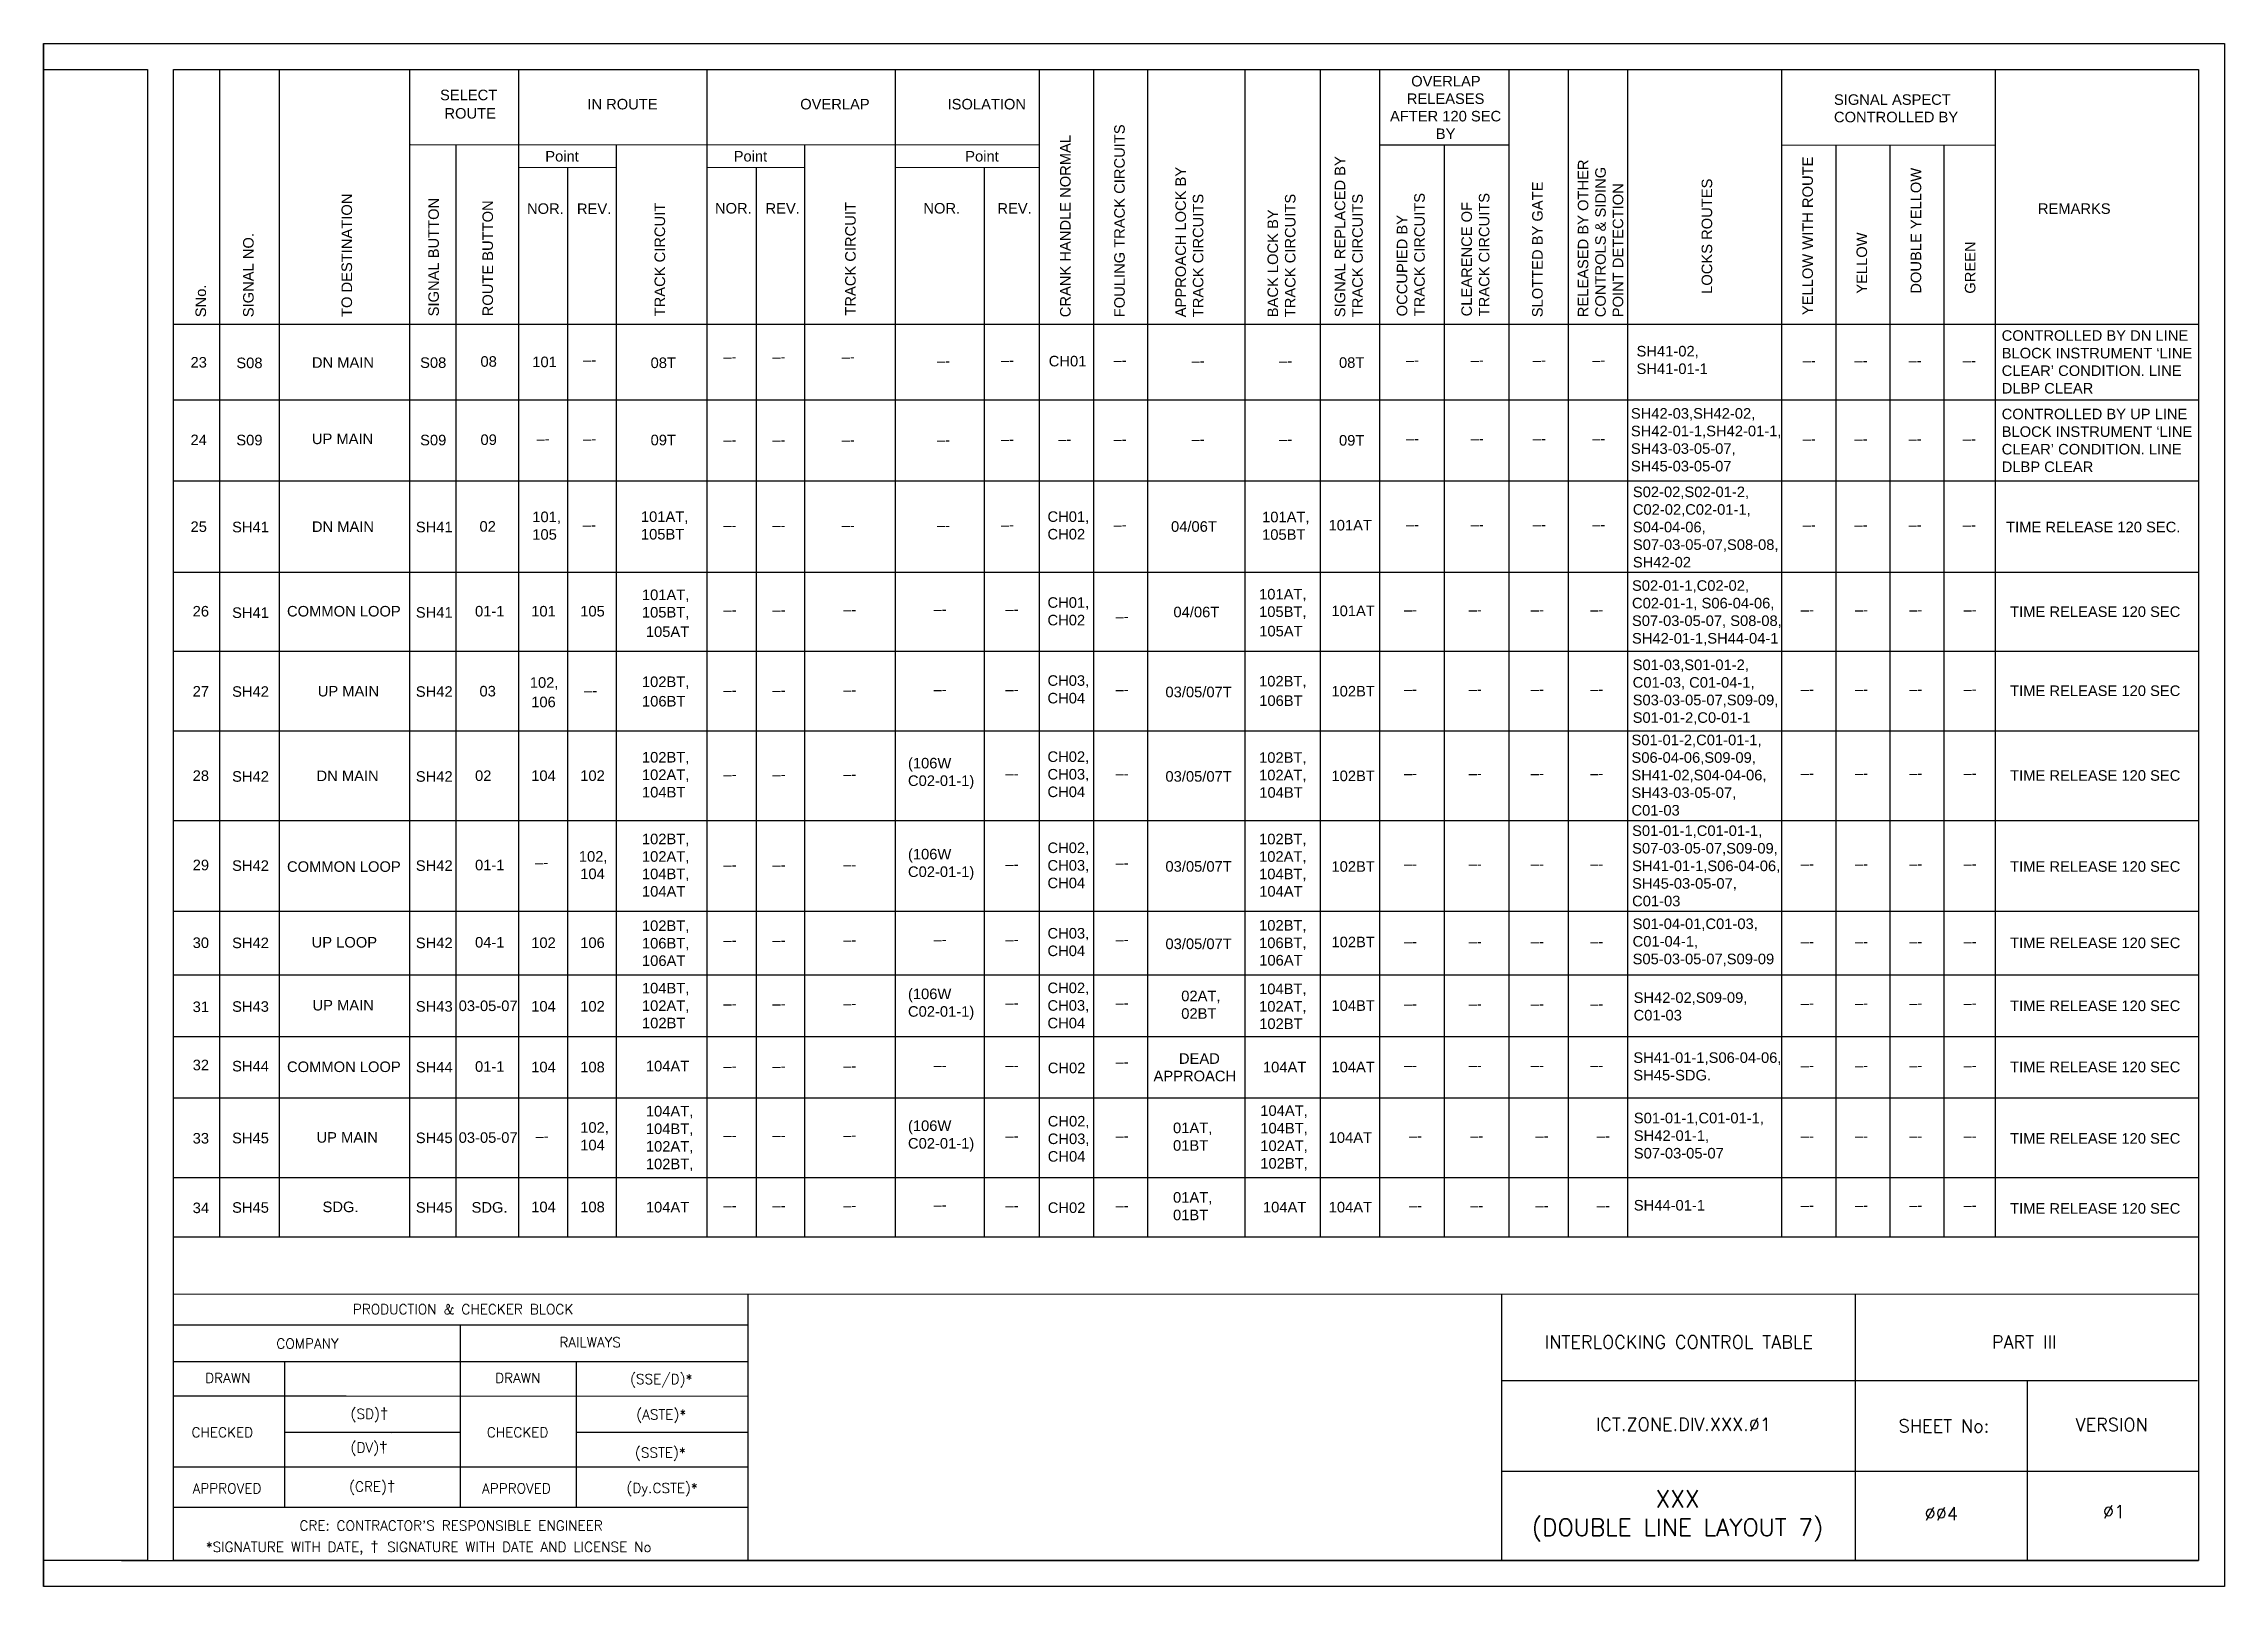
# Model space of a CAD drawing. Header units: inches. Extents: x -19 to 1646, y 43 to 690.
# Drawn here: x 1219.6 to 1639.6, y 42.8 to 339.8 of the extents above; entities that cross this region are included whole.
import ezdxf
from ezdxf.enums import TextEntityAlignment as Align

# ---------------------------------------------------------------- set-up
doc = ezdxf.new("R2010")
doc.units = ezdxf.units.IN
doc.header["$MEASUREMENT"] = 0
for name, color, linetype in [('PDF2_Text', 7, 'Continuous'), ('PDF3_Text', 7, 'Continuous'), ('PDF5_Text', 7, 'Continuous'), ('PDF_Geometry', 7, 'Continuous'), ('PDF_Text', 7, 'Continuous')]:
    doc.layers.add(name, color=color, linetype=linetype)
doc.styles.add('PDF Arial', font='arial.ttf')
doc.styles.add('ROMANS', font='romans.shx', dxfattribs={"height": 2})

msp = doc.modelspace()

# ---------------------------------------------------------------- texts
at = {"style": 'ROMANS'}
for s, p in [('PRODUCTION & CHECKER BLOCK', (1300.38, 96.2)), ('COMPANY', (1270.42, 89.58)), ('RAILWAYS', (1324.84, 89.84)), ('(SSE/D)*', (1338.54, 82.75)), ('DRAWN', (1255.07, 82.96)), ('DRAWN', (1310.92, 82.96)), ('(ASTE)*', (1338.54, 75.93)), ('CHECKED', (1254.01, 72.5)), ('CHECKED', (1310.88, 72.5)), ('(SSTE)*', (1338.37, 68.6)), ('(Dy.CSTE)*', (1338.7, 61.78)), ('APPROVED', (1254.91, 61.7)), ('APPROVED', (1310.65, 61.7)), ("CRE: CONTRACTOR'S RESPONSIBLE ENGINEER", (1298.07, 54.55))]:
    msp.add_text(s, height=1.92, dxfattribs=at).set_placement(p, align=Align.MIDDLE_CENTER)
at = {"lineweight": -2, "style": 'ROMANS'}
for s, p in [('INTERLOCKING CONTROL TABLE', (1534.52, 89.87)), ('PART III', (1601.02, 89.87)), ('ICT.ZONE.DIV.XXX.Ø1', (1535.41, 74.03)), ('SHEET No:', (1585.59, 73.73)), ('VERSION', (1617.89, 73.96)), ('ØØ4 ', (1585.93, 56.87)), ('Ø1', (1618.35, 57.24))]:
    msp.add_text(s, height=2.5, dxfattribs=at).set_placement(p, align=Align.MIDDLE_CENTER)
at = {"char_height": 1.92, "attachment_point": 1, "style": 'ROMANS'}
for s, width, insert in [('(SD){\\fArial|b0|i0|c0|p34;\\H1.08333x;†}', 8.1172, (1278.7, 77.17)), ('(DV){\\fArial|b0|i0|c0|p34;\\H1.08333x;†}', 8.1172, (1278.7, 70.7)), ('(CRE){\\fArial|b0|i0|c0|p34;\\H1.08333x;†}', 8.1172, (1278.41, 63.17)), ('\\pi-5.76,l9.6,t9.6;*SIGNATURE WITH DATE, {\\fArial|b0|i0|c0|p34;\\H1.08333x;†  }SIGNATURE WITH DATE AND LICENSE No', 104.6362, (1246.99, 51.56))]:
    msp.add_mtext_dynamic_manual_height_columns(s, width=width, gutter_width=12.5, heights=[0], dxfattribs=dict(at, insert=insert))
at = {"insert": (1534.28, 61.36), "char_height": 3.3, "width": 67.7741, "attachment_point": 2, "style": 'ROMANS'}
msp.add_mtext('XXX\\P(DOUBLE LINE LAYOUT 7)', dxfattribs=at)
at = {"layer": 'PDF2_Text', "attachment_point": 7, "style": 'PDF Arial'}
for s, insert, char_height in [('CONTROLLED BY DN LINE\\PBLOCK INSTRUMENT ‘LINE \\PCLEAR’ CONDITION. LINE \\PDLBP CLEAR', (1596.7, 272.45), 2.0298), ('S08', (1256.71, 277.34), 2.03), ('S08', (1292.1, 277.39), 2.03), ('08', (1303.73, 277.61), 2.03), ('101', (1313.71, 277.53), 2.03), ('–-', (1323.5, 277.96), 2.03), ('08T', (1336.49, 277.36), 2.03), ('–-', (1350.5, 278.56), 2.03), ('–-', (1359.94, 278.56), 2.03), ('–-', (1373.3, 278.56), 2.03), ('–-', (1391.65, 277.77), 2.03), ('–-', (1403.96, 277.89), 2.03), ('–-', (1425.65, 277.89), 2.03), ('–-', (1440.68, 277.78), 2.03), ('–-', (1457.54, 277.78), 2.03), ('08T', (1469.07, 277.4), 2.03), ('–-', (1481.97, 277.92), 2.03), ('–-', (1494.43, 277.92), 2.03), ('–-', (1506.39, 277.92), 2.03), ('–-', (1517.84, 277.92), 2.03), ('–-', (1558.38, 277.83), 2.03), ('–-', (1568.34, 277.83), 2.03), ('–-', (1578.77, 277.83), 2.03), ('–-', (1589.2, 277.83), 2.03), ('CONTROLLED BY UP LINE\\PBLOCK INSTRUMENT ‘LINE \\PCLEAR’ CONDITION. LINE \\PDLBP CLEAR', (1596.7, 257.34), 2.0298), ('09', (1303.73, 262.55), 2.03), ('S09', (1256.71, 262.48), 2.03), ('S09', (1292.1, 262.48), 2.03), ('–-', (1314.53, 262.78), 2.03), ('–-', (1323.5, 262.78), 2.03), ('09T', (1336.49, 262.49), 2.03), ('–-', (1350.5, 262.57), 2.03), ('–-', (1359.94, 262.57), 2.03), ('–-', (1373.3, 262.57), 2.03), ('–-', (1391.65, 262.57), 2.03), ('–-', (1403.96, 262.69), 2.03), ('–-', (1415, 262.69), 2.03), ('–-', (1425.65, 262.69), 2.03), ('–-', (1440.68, 262.69), 2.03), ('–-', (1457.54, 262.69), 2.03), ('09T', (1469.07, 262.43), 2.03), ('–-', (1481.97, 262.83), 2.03), ('–-', (1494.43, 262.83), 2.03), ('–-', (1506.39, 262.83), 2.03), ('–-', (1517.84, 262.83), 2.03), ('–-', (1558.38, 262.75), 2.03), ('–-', (1568.34, 262.75), 2.03), ('–-', (1578.77, 262.75), 2.03), ('–-', (1589.2, 262.75), 2.03), ('SH41', (1255.89, 245.74), 2.03), ('SH41', (1291.28, 245.74), 2.03), ('02', (1303.54, 245.86), 2.03), ('101,\\P105', (1313.71, 244.31), 2.03), ('101AT,\\P105BT', (1334.63, 244.35), 2.03), ('CH01,\\PCH02', (1412.93, 244.36), 2.03), ('04/06T', (1436.72, 245.84), 2.03), ('101AT,\\P105BT', (1454.26, 244.29), 2.03), ('101AT', (1467.06, 246.09), 2.03), ('TIME RELEASE 120 SEC.', (1597.56, 245.74), 2.0298), ('–-', (1323.43, 246.19), 2.03), ('–-', (1350.5, 246.11), 2.03), ('–-', (1359.94, 246.11), 2.03), ('–-', (1373.3, 246.11), 2.03), ('–-', (1391.65, 246.11), 2.03), ('–-', (1403.96, 246.22), 2.03), ('–-', (1425.65, 246.22), 2.03), ('–-', (1481.97, 246.27), 2.03), ('–-', (1494.43, 246.27), 2.03), ('–-', (1506.39, 246.27), 2.03), ('–-', (1517.84, 246.27), 2.03), ('–-', (1558.38, 246.21), 2.03), ('–-', (1568.34, 246.21), 2.03), ('–-', (1578.77, 246.21), 2.03), ('–-', (1589.2, 246.21), 2.03), ('SH41', (1255.89, 229.25), 2.03), ('SH41', (1291.28, 229.3), 2.03), ('CH01,\\PCH02', (1412.93, 227.82), 2.03), ('SH42', (1255.89, 214.07), 2.03), ('SH42', (1291.28, 214.07), 2.03), ('CH03,\\PCH04', (1412.93, 212.8), 2.03), ('CH02,\\PCH03,\\PCH04', (1412.93, 194.76), 2.03), ('SH42', (1255.89, 197.72), 2.03), ('SH42', (1291.28, 197.72), 2.03), ('CH02,\\PCH03,\\PCH04', (1412.93, 177.22), 2.03), ('SH42', (1255.89, 180.56), 2.03), ('SH42', (1291.28, 180.56), 2.03), ('CH03,\\PCH04', (1412.93, 164.15), 2.03), ('SH42', (1255.89, 165.68), 2.03), ('SH42', (1291.28, 165.68), 2.03), ('SH43', (1255.89, 153.43), 2.03), ('SH43', (1291.28, 153.45), 2.03), ('CH02,\\PCH03,\\PCH04', (1412.93, 150.25), 2.03), ('SH44', (1291.28, 141.76), 2.03), ('DEAD', (1438.25, 143.44), 2.03), ('APPROACH', (1433.35, 140.05), 2.03), ('SH45', (1291.28, 128.15), 2.03), ('SH45', (1291.28, 114.75), 2.03)]:
    msp.add_mtext(s, dxfattribs=dict(at, insert=insert, char_height=char_height))
at = {"layer": 'PDF2_Text', "char_height": 2.03, "width": 0.1142, "attachment_point": 7, "style": 'PDF Arial'}
for s, insert in [('SH44', (1255.89, 141.95)), ('SH45', (1255.89, 128.11)), ('SH45', (1255.89, 114.74))]:
    msp.add_mtext(s, dxfattribs=dict(at, insert=insert))
at = {"layer": 'PDF3_Text', "attachment_point": 7, "style": 'PDF Arial'}
for s, insert, char_height in [('SH41-02,\\PSH41-01-1', (1526.38, 276.21), 2.03), ('SH42-03,SH42-02,\\PSH42-01-1,SH42-01-1,\\PSH43-03-05-07,\\PSH45-03-05-07', (1525.29, 257.46), 2.0298), ('S02-02,S02-01-2,\\PC02-02,C02-01-1,\\PS04-04-06,\\PS07-03-05-07,S08-08,\\PSH42-02', (1525.67, 238.97), 2.0298)]:
    msp.add_mtext(s, dxfattribs=dict(at, insert=insert, char_height=char_height))
at = {"layer": 'PDF5_Text', "attachment_point": 7, "style": 'PDF Arial'}
for s, insert, char_height in [('CH01', (1413.17, 277.68), 2.03), ('S02-01-1,C02-02,\\PC02-01-1, S06-04-06,\\PS07-03-05-07, S08-08, \\PSH42-01-1,SH44-04-1', (1525.5, 223.97), 2.0302), ('26', (1248.3, 229.53), 2.03), ('101', (1313.5, 229.53), 2.03), ('105', (1322.94, 229.53), 2.03), ('101AT,', (1334.82, 232.34), 2.03), ('105BT,', (1334.82, 228.98), 2.03), ('04/06T', (1437.19, 229.38), 2.03), ('101AT,', (1453.68, 232.46), 2.03), ('105BT,', (1453.68, 229.09), 2.03), ('101AT', (1467.62, 229.6), 2.03), ('TIME RELEASE 120 SEC', (1598.33, 229.44), 2.0302), ('105AT', (1335.58, 225.59), 2.03), ('–-', (1350.53, 229.84), 2.03), ('–-', (1359.96, 229.84), 2.03), ('–-', (1373.6, 229.89), 2.03), ('–-', (1390.99, 229.98), 2.03), ('–-', (1404.84, 229.98), 2.03), ('–-', (1426.05, 228.58), 2.03), ('105AT', (1453.71, 225.7), 2.03), ('–-', (1481.59, 229.87), 2.03), ('–-', (1494.05, 229.87), 2.03), ('–-', (1506.01, 229.87), 2.03), ('–-', (1517.47, 229.87), 2.03), ('–-', (1558.01, 229.87), 2.03), ('–-', (1568.46, 229.87), 2.03), ('–-', (1578.91, 229.87), 2.03), ('–-', (1589.36, 229.87), 2.03), ('27', (1248.3, 214.14), 2.03), ('UP MAIN', (1272.38, 214.14), 2.03), ('03', (1303.54, 214.14), 2.03), ('102,', (1313.23, 215.46), 2.03), ('–-', (1323.69, 214.29), 2.03), ('102BT,', (1334.82, 215.6), 2.03), ('106BT', (1334.84, 212.2), 2.03), ('–-', (1350.53, 214.38), 2.03), ('–-', (1359.96, 214.38), 2.03), ('–-', (1373.6, 214.43), 2.03), ('–-', (1390.99, 214.53), 2.03), ('–-', (1404.84, 214.53), 2.03), ('–-', (1426.05, 214.53), 2.03), ('03/05/07T', (1435.65, 213.98), 2.03), ('102BT,', (1453.68, 215.71), 2.03), ('106BT', (1453.71, 212.31), 2.03), ('102BT', (1467.62, 214.13), 2.03), ('–-', (1481.59, 214.55), 2.03), ('–-', (1494.05, 214.55), 2.03), ('–-', (1506.01, 214.55), 2.03), ('–-', (1517.47, 214.55), 2.03), ('–-', (1558.01, 214.56), 2.03), ('–-', (1568.46, 214.56), 2.03), ('–-', (1578.91, 214.56), 2.03), ('–-', (1589.36, 214.58), 2.03), ('TIME RELEASE 120 SEC', (1598.33, 214.22), 2.0302), ('106', (1313.5, 212.06), 2.03), ('S01-01-2,C01-01-1, \\PS06-04-06,S09-09,\\PSH41-02,S04-04-06,\\PSH43-03-05-07,\\PC01-03', (1525.4, 191.21), 2.0302), ('102BT,', (1334.82, 201.07), 2.03), ('(106W\\PC02-01-1)', (1386.06, 196.32), 2.03), ('102BT,', (1453.68, 201.01), 2.03), ('28', (1248.3, 197.87), 2.03), ('DN MAIN', (1272.15, 197.87), 2.03), ('02', (1302.68, 197.87), 2.03), ('104', (1313.5, 197.87), 2.03), ('102', (1322.94, 197.87), 2.03), ('102AT,', (1334.82, 197.7), 2.03), ('–-', (1350.53, 198.16), 2.03), ('–-', (1359.96, 198.16), 2.03), ('–-', (1373.6, 198.2), 2.03), ('–-', (1404.84, 198.3), 2.03), ('–-', (1426.05, 198.3), 2.03), ('03/05/07T', (1435.65, 197.73), 2.03), ('102AT,', (1453.68, 197.64), 2.03), ('102BT', (1467.62, 197.83), 2.03), ('–-', (1481.59, 198.36), 2.03), ('–-', (1494.05, 198.36), 2.03), ('–-', (1506.01, 198.36), 2.03), ('–-', (1517.47, 198.36), 2.03), ('–-', (1558.01, 198.37), 2.03), ('–-', (1568.46, 198.37), 2.03), ('–-', (1578.91, 198.37), 2.03), ('–-', (1589.36, 198.37), 2.03), ('TIME RELEASE 120 SEC', (1598.33, 197.91), 2.0302), ('104BT', (1334.84, 194.7), 2.03), ('104BT', (1453.73, 194.64), 2.03), ('S01-01-1,C01-01-1, \\PS07-03-05-07,S09-09,\\PSH41-01-1,S06-04-06,\\PSH45-03-05-07,\\PC01-03', (1525.52, 173.74), 2.0302), ('102BT,', (1334.82, 185.34), 2.03), ('(106W\\PC02-01-1)', (1386.06, 178.8), 2.03), ('102BT,', (1453.68, 185.33), 2.03), ('29', (1248.3, 180.67), 2.03), ('01-1', (1302.68, 180.67), 2.03), ('–-', (1314.25, 181.22), 2.03), ('102,', (1322.67, 181.98), 2.03), ('104', (1322.94, 178.97), 2.03), ('102AT,', (1334.82, 181.97), 2.03), ('104BT,', (1334.82, 178.61), 2.03), ('–-', (1350.53, 180.73), 2.03), ('–-', (1359.96, 180.73), 2.03), ('–-', (1373.6, 180.78), 2.03), ('–-', (1404.84, 180.87), 2.03), ('–-', (1426.05, 181.12), 2.03), ('03/05/07T', (1435.65, 180.4), 2.03), ('102AT,', (1453.68, 181.96), 2.03), ('104BT,', (1453.68, 178.59), 2.03), ('102BT', (1467.62, 180.39), 2.03), ('–-', (1481.59, 180.91), 2.03), ('–-', (1494.05, 180.91), 2.03), ('–-', (1506.01, 180.91), 2.03), ('–-', (1517.47, 180.91), 2.03), ('–-', (1558.01, 180.95), 2.03), ('–-', (1568.46, 180.95), 2.03), ('–-', (1578.91, 180.95), 2.03), ('–-', (1589.36, 180.95), 2.03), ('TIME RELEASE 120 SEC', (1598.33, 180.39), 2.0302), ('104AT', (1334.84, 175.6), 2.03), ('104AT', (1453.71, 175.59), 2.03), ('102BT,', (1334.82, 168.64), 2.03), ('102BT,', (1453.68, 168.71), 2.03), ('S01-04-01,C01-03,\\PC01-04-1,\\PS05-03-05-07,S09-09', (1525.62, 162.24), 2.0302), ('30', (1248.3, 165.71), 2.03), ('UP LOOP', (1271.21, 165.8), 2.03), ('04-1', (1302.68, 165.8), 2.03), ('102', (1313.5, 165.71), 2.03), ('106', (1322.94, 165.71), 2.03), ('106BT,', (1334.82, 165.27), 2.03), ('106AT', (1334.84, 162.26), 2.03), ('–-', (1350.53, 166.25), 2.03), ('–-', (1359.96, 166.25), 2.03), ('–-', (1373.6, 166.3), 2.03), ('–-', (1390.99, 166.39), 2.03), ('–-', (1404.84, 166.39), 2.03), ('–-', (1426.05, 166.39), 2.03), ('03/05/07T', (1435.65, 165.5), 2.03), ('106BT,', (1453.68, 165.34), 2.03), ('106AT', (1453.71, 162.34), 2.03), ('102BT', (1467.62, 165.85), 2.03), ('–-', (1481.59, 166), 2.03), ('–-', (1494.05, 166), 2.03), ('–-', (1506.01, 166), 2.03), ('–-', (1517.47, 166), 2.03), ('–-', (1558.01, 165.97), 2.03), ('–-', (1568.46, 165.97), 2.03), ('–-', (1578.91, 165.97), 2.03), ('–-', (1589.36, 165.97), 2.03), ('TIME RELEASE 120 SEC', (1598.33, 165.68), 2.0302), ('31', (1248.3, 153.38), 2.03), ('03-05-07', (1299.53, 153.57), 2.03), ('104', (1313.5, 153.47), 2.03), ('102', (1322.94, 153.47), 2.03), ('104BT,', (1334.82, 156.62), 2.03), ('102AT,', (1334.82, 153.25), 2.03), ('(106W\\PC02-01-1)', (1386.06, 151.9), 2.03), ('02AT,\\P02BT', (1438.69, 152.08), 2.03), ('104BT,', (1453.68, 156.48), 2.03), ('102AT,', (1453.68, 153.11), 2.03), ('104BT', (1467.62, 153.61), 2.03), ('SH42-02,S09-09,\\PC01-03', (1525.81, 151.76), 2.0302), ('TIME RELEASE 120 SEC', (1598.33, 153.57), 2.0302), ('102BT', (1334.84, 150.25), 2.03), ('–-', (1350.53, 154.02), 2.03), ('–-', (1359.96, 154.02), 2.03), ('–-', (1373.6, 154.07), 2.03), ('–-', (1404.84, 154.16), 2.03), ('–-', (1426.05, 154.16), 2.03), ('102BT', (1453.71, 150.11), 2.03), ('–-', (1481.59, 153.97), 2.03), ('–-', (1494.05, 153.97), 2.03), ('–-', (1506.01, 153.97), 2.03), ('–-', (1517.47, 153.97), 2.03), ('–-', (1558.01, 154.13), 2.03), ('–-', (1568.46, 154.13), 2.03), ('–-', (1578.91, 154.13), 2.03), ('–-', (1589.36, 154.13), 2.03), ('32', (1248.3, 142.17), 2.03), ('01-1', (1302.68, 141.88), 2.03), ('104', (1313.5, 141.78), 2.03), ('108', (1322.94, 141.78), 2.03), ('104AT', (1335.58, 141.96), 2.03), ('–-', (1350.53, 142.01), 2.03), ('–-', (1359.96, 142.01), 2.03), ('–-', (1373.6, 142.06), 2.03), ('–-', (1390.99, 142.15), 2.03), ('–-', (1404.84, 142.15), 2.03), ('CH02', (1412.98, 141.61), 2.03), ('–-', (1426.05, 142.81), 2.03), ('104AT', (1454.43, 141.77), 2.03), ('104AT', (1467.62, 141.79), 2.03), ('–-', (1481.59, 142.15), 2.03), ('–-', (1494.05, 142.15), 2.03), ('–-', (1506.01, 142.15), 2.03), ('–-', (1517.47, 142.15), 2.03), ('SH41-01-1,S06-04-06,\\PSH45-SDG.', (1525.76, 140.21), 2.0302), ('–-', (1558.01, 142.14), 2.03), ('–-', (1568.46, 142.14), 2.03), ('–-', (1578.91, 142.14), 2.03), ('–-', (1589.36, 142.14), 2.03), ('TIME RELEASE 120 SEC', (1598.33, 141.8), 2.0302), ('104AT,\\P104BT,\\P102AT,\\P102BT,', (1335.58, 122.78), 2.03), ('104AT,\\P104BT,\\P102AT,\\P102BT,', (1453.92, 122.89), 2.03), ('UP MAIN', (1272.15, 128.23), 2.03), ('03-05-07', (1299.53, 128.2), 2.03), ('102,\\P104', (1322.94, 126.76), 2.03), ('(106W\\PC02-01-1)', (1386.06, 126.51), 2.03), ('CH02,\\PCH03,\\PCH04', (1412.98, 124.58), 2.03), ('01AT,\\P01BT', (1437.11, 126.68), 2.03), ('104AT', (1467.09, 128.2), 2.03), ('S01-01-1,C01-01-1,\\PSH42-01-1,\\PS07-03-05-07', (1525.85, 125.19), 2.0302), ('33', (1248.3, 128.07), 2.03), ('–-', (1314.35, 128.53), 2.03), ('–-', (1350.53, 128.68), 2.03), ('–-', (1359.96, 128.68), 2.03), ('–-', (1373.6, 128.73), 2.03), ('–-', (1404.84, 128.57), 2.03), ('–-', (1426.05, 128.57), 2.03), ('–-', (1482.54, 128.57), 2.03), ('–-', (1494.36, 128.57), 2.03), ('–-', (1506.9, 128.57), 2.03), ('–-', (1518.72, 128.57), 2.03), ('–-', (1558.01, 128.55), 2.03), ('–-', (1568.46, 128.55), 2.03), ('–-', (1578.91, 128.55), 2.03), ('–-', (1589.36, 128.55), 2.03), ('TIME RELEASE 120 SEC', (1598.33, 128.04), 2.0302), ('01AT,\\P01BT', (1437.11, 113.3), 2.03), ('34', (1248.3, 114.67), 2.03), ('104', (1313.5, 114.85), 2.03), ('108', (1322.94, 114.85), 2.03), ('104AT', (1335.58, 114.8), 2.03), ('–-', (1350.53, 115.15), 2.03), ('–-', (1359.96, 115.15), 2.03), ('–-', (1373.6, 115.19), 2.03), ('–-', (1390.99, 115.29), 2.03), ('–-', (1404.84, 115.17), 2.03), ('CH02', (1412.98, 114.7), 2.03), ('–-', (1426.05, 115.17), 2.03), ('104AT', (1454.43, 114.81), 2.03), ('104AT', (1467.09, 114.81), 2.03), ('–-', (1482.54, 115.17), 2.03), ('–-', (1494.36, 115.17), 2.03), ('–-', (1506.9, 115.17), 2.03), ('–-', (1518.72, 115.17), 2.03), ('SH44-01-1', (1525.85, 115.17), 2.03), ('–-', (1558.01, 115.23), 2.03), ('–-', (1568.46, 115.23), 2.03), ('–-', (1578.91, 115.23), 2.03), ('–-', (1589.36, 115.23), 2.03), ('TIME RELEASE 120 SEC', (1598.33, 114.56), 2.0302)]:
    msp.add_mtext(s, dxfattribs=dict(at, insert=insert, char_height=char_height))
for s, insert, char_height, width in [('COMMON LOOP', (1266.47, 229.53), 2.0302, 22.3284), ('01-1', (1302.68, 229.53), 2.03, 6.4095), ('S01-03,S01-01-2,\\PC01-03, C01-04-1, \\PS03-03-05-07,S09-09,\\PS01-01-2,C0-01-1', (1525.63, 208.71), 2.0302, 27.0253), ('COMMON LOOP', (1266.47, 180.37), 2.0302, 22.3284), ('\\pi4.91248;UP MAIN', (1266.47, 153.68), 2.0302, 21.1876), ('COMMON LOOP', (1266.47, 141.83), 2.0302, 22.3284), ('\\pi1.16039;SDG.', (1272.15, 114.86), 2.0302, 8.8808), ('\\pi1.16039;SDG.', (1300.85, 114.76), 2.0302, 8.8808)]:
    msp.add_mtext(s, dxfattribs=dict(at, insert=insert, char_height=char_height, width=width))
at = {"layer": 'PDF_Text', "attachment_point": 7, "style": 'PDF Arial'}
for s, insert, char_height in [('OVERLAP', (1482.98, 331.57), 2.027), ('SELECT', (1295.94, 328.92), 2.027), ('IN ROUTE', (1324.31, 327.15), 2.027), ('OVERLAP', (1365.31, 327.15), 2.027), ('ISOLATION', (1393.69, 327.15), 2.027), ('RELEASES', (1482.13, 328.21), 2.027), ('SIGNAL ASPECT', (1564.4, 328.03), 2.0273), ('ROUTE', (1296.79, 325.38), 2.027), ('AFTER 120 SEC', (1478.9, 324.84), 2.0273), ('BY', (1487.72, 321.48), 2.027), ('CONTROLLED BY', (1564.4, 324.67), 2.0273), ('Point', (1316.21, 317.12), 2.027), ('Point', (1352.49, 317.12), 2.027), ('Point', (1397.09, 317.12), 2.027), ('NOR.', (1312.69, 307.04), 2.027), ('REV.', (1322.31, 307.04), 2.027), ('NOR.', (1348.89, 307.11), 2.027), ('REV.', (1358.62, 307.11), 2.027), ('NOR.', (1389.03, 307.11), 2.027), ('REV.', (1403.28, 307.11), 2.027), ('REMARKS', (1603.68, 307.04), 2.027), ('23', (1247.89, 277.46), 2.027), ('DN MAIN', (1271.27, 277.44), 2.027), ('24', (1247.89, 262.55), 2.027), ('UP MAIN', (1271.27, 262.72), 2.027), ('25', (1247.89, 245.81), 2.027), ('DN MAIN', (1271.27, 245.84), 2.027)]:
    msp.add_mtext(s, dxfattribs=dict(at, insert=insert, char_height=char_height))
at = {"layer": 'PDF_Text', "attachment_point": 7, "rotation": 90, "style": 'PDF Arial'}
for s, insert, char_height in [('FOULING TRACK CIRCUITS', (1427.84, 287.17), 2.0273), ('CRANK HANDLE NORMAL', (1417.41, 287.17), 2.0273), ('APPROACH LOCK BY', (1439.62, 287.17), 2.0273), ('SIGNAL REPLACED BY', (1470.31, 287.17), 2.0273), ('RELEASED BY OTHER', (1517.12, 287.17), 2.0273), ('CONTROLS & SIDING', (1520.48, 287.17), 2.0273), ('YELLOW WITH ROUTE', (1560.37, 287.58), 2.0273), ('DOUBLE YELLOW', (1581.23, 291.7), 2.0273), ('TRACK CIRCUITS', (1485.62, 287.34), 2.0273), ('TRACK CIRCUITS', (1498.07, 287.34), 2.0273), ('SLOTTED BY GATE', (1508.33, 287.17), 2.0273), ('POINT DETECTION', (1523.84, 287.17), 2.0273), ('LOCKS ROUTES', (1540.97, 291.67), 2.0273), ('TO DESTINATION', (1279.02, 287.22), 2.0273), ('SIGNAL BUTTON', (1295.74, 287.34), 2.0273), ('ROUTE BUTTON', (1306.17, 287.34), 2.0273), ('TRACK CIRCUIT', (1339.31, 287.34), 2.0273), ('TRACK CIRCUIT', (1376.02, 287.48), 2.0273), ('TRACK CIRCUITS', (1442.98, 287.17), 2.0273), ('BACK LOCK BY', (1457.36, 287.17), 2.0273), ('TRACK CIRCUITS', (1460.72, 287.17), 2.0273), ('TRACK CIRCUITS', (1473.68, 287.17), 2.0273), ('OCCUPIED BY', (1482.26, 287.34), 2.0273), ('CLEARENCE OF', (1494.7, 287.34), 2.0273), ('SIGNAL NO.', (1260.07, 287.17), 2.027), ('YELLOW', (1570.8, 291.7), 2.027), ('GREEN', (1591.67, 291.7), 2.027), ('SNo.', (1250.9, 287.17), 2.027)]:
    msp.add_mtext(s, dxfattribs=dict(at, insert=insert, char_height=char_height))

# ---------------------------------------------------------------- blocks, each defined once
blk = doc.blocks.new('A$C1B685902')
at = {"color": 7}
blk.add_line((0, 297), (0, 0), dxfattribs=at)
for points in [[(0, 297), (420, 297), (420, 0), (0, 0)], [(25, 292), (415, 292), (415, 5), (25, 5)]]:
    blk.add_lwpolyline(points, close=True, dxfattribs=at)
blk.add_lwpolyline([(0, 292), (20, 292), (20, 5), (0, 5)], dxfattribs=at)

# ---------------------------------------------------------------- linework, layer by layer
for p, q in [((1253.49, 334.84), (1253.49, 110.08)), ((1264.94, 334.84), (1264.94, 110.08)), ((1290.03, 334.84), (1290.03, 110.08)), ((1311.04, 334.84), (1311.04, 110.08)), ((1347.31, 334.84), (1347.31, 110.08)), ((1383.59, 334.84), (1383.59, 110.08)), ((1411.34, 334.84), (1411.34, 110.08)), ((1421.77, 334.84), (1421.77, 110.08)), ((1432.2, 334.84), (1432.2, 110.08)), ((1450.96, 334.84), (1450.96, 110.08)), ((1465.42, 334.84), (1465.42, 110.08)), ((1476.86, 334.84), (1476.86, 110.08)), ((1501.76, 334.84), (1501.76, 110.08)), ((1513.2, 334.84), (1513.2, 110.08)), ((1524.64, 334.84), (1524.64, 110.08)), ((1554.29, 334.84), (1554.29, 110.08)), ((1595.47, 334.84), (1595.47, 110.08)), ((1411.34, 320.3), (1290.24, 320.33)), ((1298.98, 320.4), (1298.98, 110.08)), ((1329.89, 320.33), (1329.89, 110.08)), ((1366.16, 320.4), (1366.16, 110.08)), ((1501.76, 320.28), (1476.86, 320.29)), ((1489.31, 320.4), (1489.31, 110.08)), ((1595.47, 320.26), (1554.29, 320.27)), ((1564.73, 320.26), (1564.73, 110.08)), ((1575.16, 320.26), (1575.16, 110.08)), ((1585.59, 320.26), (1585.59, 110.08)), ((1320.46, 316.05), (1320.46, 110.08)), ((1356.81, 315.98), (1356.81, 110.08)), ((1400.76, 315.98), (1400.76, 110.08)), ((1634.59, 285.76), (1244.59, 285.76)), ((1634.59, 271.21), (1244.59, 271.21)), ((1634.59, 255.62), (1244.59, 255.62)), ((1634.59, 238.03), (1244.59, 238.03)), ((1634.6, 222.8), (1244.6, 222.8)), ((1634.59, 207.46), (1244.59, 207.46)), ((1634.59, 190.23), (1244.59, 190.23)), ((1634.59, 172.74), (1244.59, 172.74)), ((1634.59, 160.49), (1244.59, 160.49)), ((1634.59, 148.61), (1244.59, 148.61)), ((1634.59, 136.86), (1244.59, 136.86)), ((1634.59, 121.48), (1244.59, 121.48)), ((1634.59, 110.08), (1244.59, 110.08)), ((1244.61, 99.11), (1634.59, 99.19)), ((1355.2, 99.19), (1355.2, 47.85)), ((1277.85, 93.14), (1244.6, 93.14)), ((1355.2, 93.13), (1277.85, 93.14)), ((1299.81, 93.14), (1299.81, 58.04)), ((1277.85, 86.1), (1244.6, 86.1)), ((1266.04, 58.04), (1266.04, 86.1)), ((1355.2, 86.09), (1277.85, 86.1)), ((1322.25, 58.04), (1322.25, 86.09)), ((1601.63, 82.47), (1601.63, 47.85)), ((1277.85, 79.43), (1244.6, 79.43)), ((1355.2, 79.42), (1277.85, 79.43)), ((1299.81, 72.45), (1266.04, 72.45)), ((1286.5, 72.3), (1286.5, 72.3)), ((1355.2, 72.45), (1322.25, 72.45)), ((1277.85, 65.78), (1244.6, 65.79)), ((1355.2, 65.78), (1277.85, 65.78)), ((1277.85, 58.04), (1244.6, 58.04)), ((1355.2, 58.04), (1277.84, 58.04))]:
    msp.add_line(p, q)
at = {"lineweight": -2}
for p, q in [((1500.45, 47.85), (1500.45, 99.19)), ((1500.45, 82.47), (1634.41, 82.47)), ((1500.45, 65.02), (1634.59, 65.02))]:
    msp.add_line(p, q, dxfattribs=at)
at = {"linetype": 'Continuous', "lineweight": -2}
for p, q in [((1568.53, 47.85), (1568.53, 99.19)), ((1234.59, 47.85), (1516.59, 47.85)), ((1234.59, 47.85), (1634.59, 47.85))]:
    msp.add_line(p, q, dxfattribs=at)
at = {"layer": 'PDF_Geometry', "lineweight": 15}
for points in [[(1264.94, 110.08), (1264.94, 334.91)], [(1290.03, 110.08), (1290.03, 334.91)], [(1501.76, 320.4), (1501.76, 334.84)], [(1513.2, 320.4), (1513.2, 334.84)], [(1524.64, 320.4), (1524.64, 334.84)], [(1290.24, 320.33), (1311.11, 320.33)], [(1311.11, 320.33), (1411.41, 320.33)], [(1476.93, 320.33), (1501.83, 320.33)], [(1501.76, 316.05), (1501.76, 320.4)], [(1513.2, 316.05), (1513.2, 320.4)], [(1524.64, 316.05), (1524.64, 320.4)], [(1311.11, 315.98), (1329.96, 315.98)], [(1320.46, 285.83), (1320.46, 316.05)], [(1347.38, 315.98), (1366.24, 315.98)], [(1383.59, 315.98), (1411.41, 315.98)], [(1501.76, 285.83), (1501.76, 316.05)], [(1513.2, 285.83), (1513.2, 316.05)], [(1524.64, 285.83), (1524.64, 316.05)], [(1411.34, 110.08), (1411.34, 285.76)], [(1421.77, 110.08), (1421.77, 285.76)]]:
    msp.add_lwpolyline(points, dxfattribs=at)

# ---------------------------------------------------------------- block references
msp.add_blockref('A$C1B685902', (1219.59, 42.85))

msp.set_redraw_order([(e.dxf.handle, doc.entitydb.next_handle()) for e in msp.query("TEXT MTEXT ATTDEF DIMENSION ARC_DIMENSION")])  # texts and dimensions are drawn at this point

doc.saveas('drawing.dxf')
